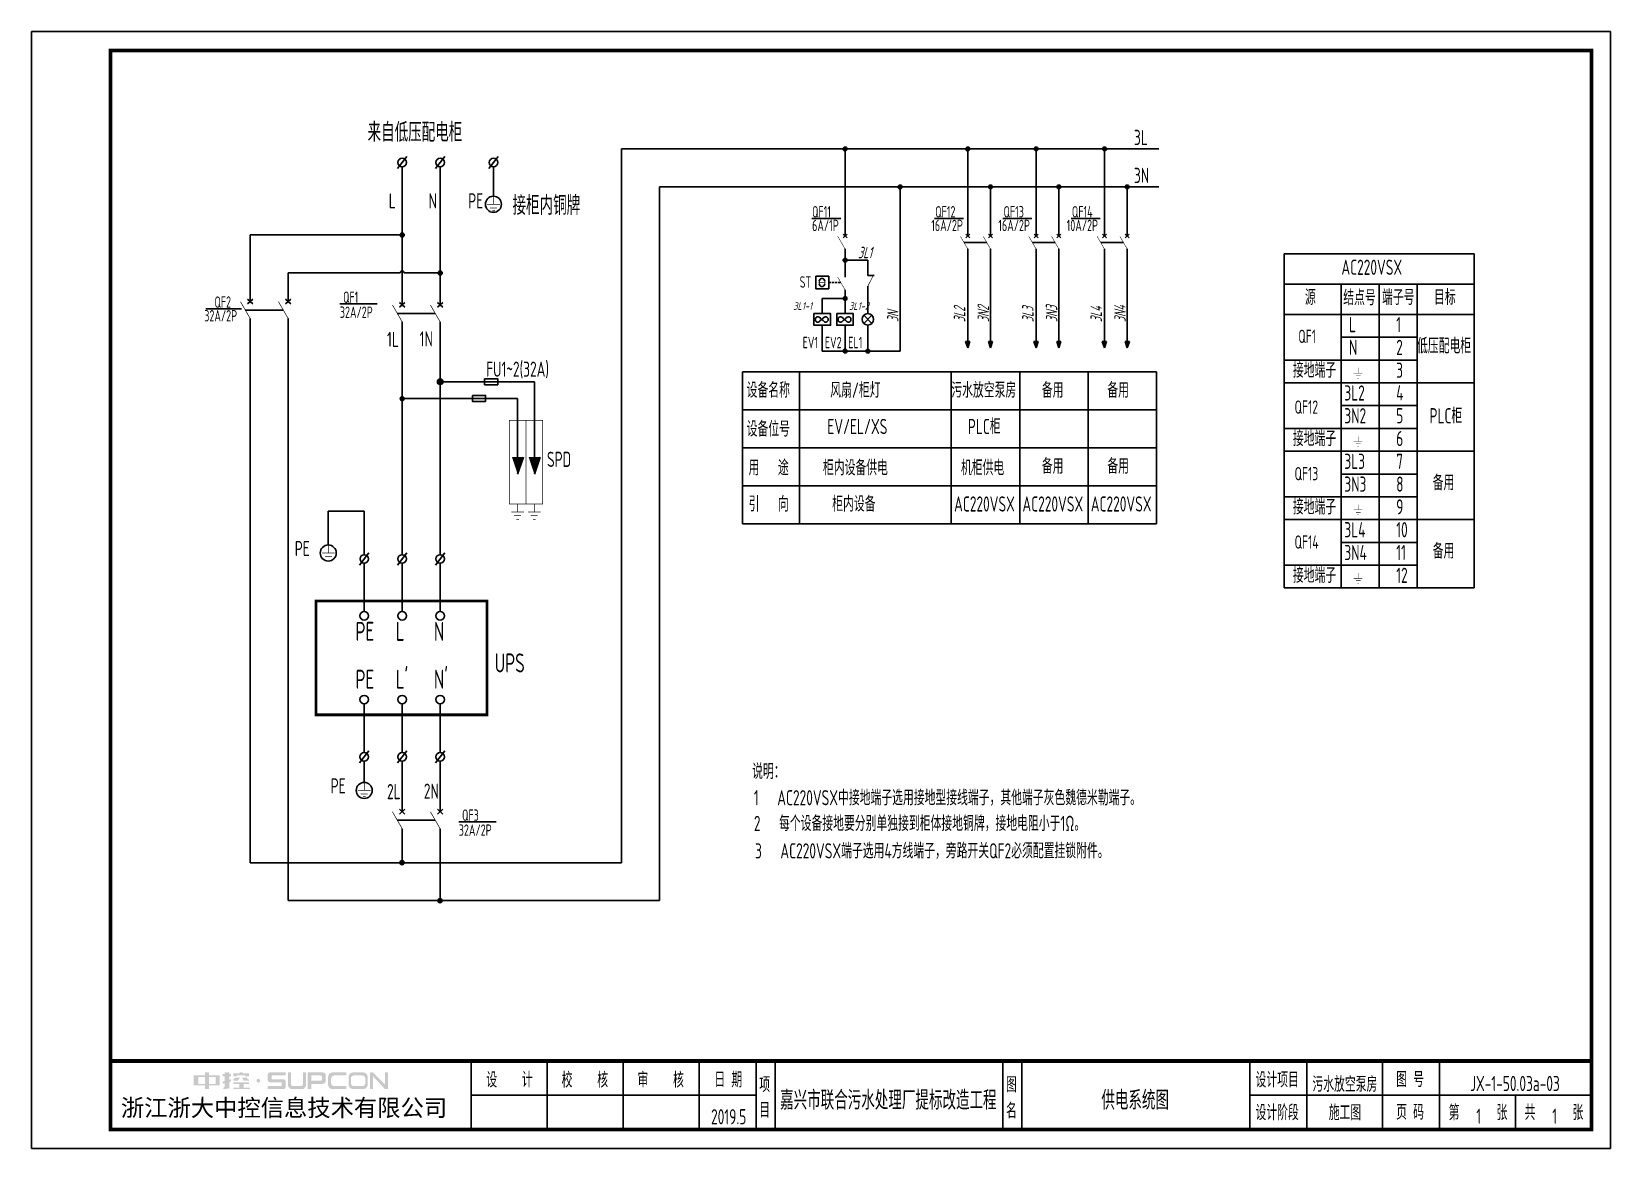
# Model space of a CAD drawing. Header units: millimetres. Extents: x 30557 to 235556, y -116603 to -73383.
# Drawn here: x 130589 to 134747, y -93635 to -90695 of the extents above; entities that cross this region are included whole.
import ezdxf
from ezdxf.enums import TextEntityAlignment as Align

# ---------------------------------------------------------------- set-up
doc = ezdxf.new("R2010")
doc.units = ezdxf.units.MM
doc.linetypes.add('DASHED2', pattern=[0.375, 0.25, -0.125])
doc.linetypes.add('ZWCAD_ISO02W100', pattern=[15, 12, -3])
for name, color, linetype in [('1', 3, 'Continuous'), ('ABDE_DENG', 4, 'Continuous'), ('AXIS', 4, 'Continuous'), ('HZ', 7, 'Continuous'), ('文本层', 2, 'Continuous')]:
    doc.layers.add(name, color=color, linetype=linetype)
doc.layers.add('_Drawing', color=7, linetype='Continuous', lineweight=25)
doc.styles.add('supcon', font='sceie.shx', dxfattribs={"width": 0.75, "height": 40, "bigfont": 'sceic.shx'})
doc.styles.add('SYS', font='romans.shx', dxfattribs={"width": 0.7})
doc.styles.add('Title', font='', dxfattribs={"height": 45})
doc.styles.add('宋体', font='')
doc.styles.get('Title').set_extended_font_data('SimHei')
doc.styles.get('宋体').set_extended_font_data('SimSun')

msp = doc.modelspace()

# ---------------------------------------------------------------- texts
at = {"style": 'supcon', "width": 0.75}
for s, p in [('L', (134058.2, -91486.7)), ('N', (134058.2, -91546.7)), ('3L2', (134045.8, -91666.7)), ('3N2', (134045.8, -91726.7)), ('3L3', (134045.8, -91846.7)), ('3N3', (134045.8, -91906.7)), ('3L4', (134045.8, -92026.7)), ('3N4', (134045.8, -92086.7))]:
    msp.add_text(s, height=40, dxfattribs=at).set_placement(p)
at = {"color": 3, "style": 'supcon', "width": 0.75}
for s, p in [('污水放空泵房', (134047.3, -93464.4)), ('2019.5', (132424.4, -93552))]:
    msp.add_text(s, height=40, dxfattribs=at).set_placement(p, align=Align.MIDDLE)
at = {"layer": '1', "color": 0, "style": 'supcon', "width": 0.75}
for s, height, p in [('来自低压配电柜', 50, (131473.5, -90985.5)), ('3L', 40, (133491.8, -90994)), ('3N', 40, (133491.8, -91094)), ('L', 40, (131529.3, -91161)), ('N', 40, (131634.2, -91161)), ('接柜内铜牌', 50, (131855.2, -91177.9)), ('QF11', 30, (132644.1, -91184.7)), ('QF12', 30, (132968.4, -91184.7)), ('QF13', 30, (133148.4, -91184.7)), ('QF14', 30, (133328.4, -91184.7)), ('6A/1P', 30, (132644.1, -91220.7)), ('16A/2P', 30, (132957.9, -91220.7)), ('16A/2P', 30, (133134.5, -91220.7)), ('10A/2P', 30, (133314.5, -91220.7)), ('ST', 30, (132611.5, -91369.5)), ('QF2', 30, (131070.2, -91422.5)), ('QF1', 30, (131408.9, -91409.8)), ('32A/2P', 30, (131043.4, -91458.5)), ('32A/2P', 30, (131400.5, -91449.1)), ('1L', 40, (131524.7, -91525.6)), ('1N', 40, (131610.6, -91524.4)), ('EV1', 30, (132619.2, -91528.9)), ('EV2', 30, (132677.7, -91528.9)), ('EL1', 30, (132739.2, -91528.9)), ('FU1~2(32A)', 40, (131785.7, -91604.1)), ('设备名称', 40, (132471.8, -91659.3)), ('设备位号', 40, (132471.8, -91761.5)), ('SPD', 40, (131946, -91841.4)), ('用   途', 40, (132476.8, -91863.5)), ('引   向', 40, (132476.8, -91958.9)), ('PE', 40, (131281.7, -92076.3)), ('UPS', 50, (131808.3, -92382.4)), ('PE', 40, (131376.3, -92701.1)), ('2L', 40, (131524.7, -92716.1)), ('2N', 40, (131621.6, -92714.9)), ('QF3', 30, (131722.2, -92773.1)), ('32A/2P', 30, (131713.7, -92812.5))]:
    msp.add_text(s, height=height, dxfattribs=at).set_placement(p)
msp.add_text('PE', height=40, rotation=0.2156, dxfattribs=at).set_placement((131738.6, -91161))
at = {"layer": '1', "color": 0, "style": 'supcon', "oblique": 15, "width": 0.75}
for s, height, rotation, p in [('3L1', 30, 0.2156, (132765, -91292)), ('3L1-1', 20, 0.2156, (132594.4, -91428)), ('3L1-2', 20, 0.2156, (132741.4, -91428)), ('3N', 30, 90.2156, (132871.7, -91460.3)), ('3L2', 30, 90.2156, (133047.4, -91460.4)), ('3N2', 30, 90.2156, (133109.9, -91460.3)), ('3L3', 30, 90.2156, (133227.4, -91460.4)), ('3N3', 30, 90.2156, (133289.9, -91460.3)), ('3L4', 30, 90.2156, (133407.4, -91460.4)), ('3N4', 30, 90.2156, (133469.9, -91460.3))]:
    msp.add_text(s, height=height, rotation=rotation, dxfattribs=at).set_placement(p)
at = {"layer": '1', "color": 7, "style": 'supcon', "width": 0.75}
for s, height, p in [('风扇/柜灯', 40, (132692, -91659.3)), ('污水放空泵房', 40, (133010.8, -91659.3)), ('备用', 40, (133249.2, -91659.3)), ('备用', 40, (133421.6, -91659.3)), ('EV/EL/XS', 40, (132684.3, -91755)), ('PLC柜', 40, (133054.3, -91755)), ('柜内设备供电', 40, (132672.7, -91863.5)), ('机柜供电', 40, (133036.1, -91863.5)), ('备用', 40, (133249.2, -91859.3)), ('备用', 40, (133421.6, -91859.3)), ('柜内设备', 40, (132697.1, -91958.9)), ('AC220VSX', 40, (133018.1, -91958.9)), ('AC220VSX', 40, (133198.1, -91958.9)), ('AC220VSX', 40, (133378.1, -91958.9)), ('PE', 50, (131441.6, -92299.3)), ('L', 50, (131547.7, -92299.3)), ('N', 50, (131648.1, -92299.3)), ('PE', 50, (131441.6, -92425.3)), ("L'", 50, (131547.7, -92425.3)), ("N'", 50, (131648.1, -92425.3)), ('说明：', 40, (132486.2, -92663.1)), ('1   AC220VSX中接地端子选用接地型接线端子，其他端子灰色魏德米勒端子。', 40, (132490.8, -92732.2)), ('2   每个设备接地要分别单独接到柜体接地铜牌，接地电阻小于1Ω。', 40, (132490.8, -92799.9)), ('3   AC220VSX端子选用4方线端子，旁路开关QF2必须配置挂锁附件。', 40, (132493.8, -92872.1))]:
    msp.add_text(s, height=height, dxfattribs=at).set_placement(p)
at = {"layer": '_Drawing', "color": 3, "style": 'supcon', "width": 0.75}
for s, height, p in [('JX-1-50.03a-03', 40, (134495.1, -93464.4)), ('嘉兴市联合污水处理厂提标改造工程', 50, (132844.9, -93505.9)), ('供电系统图', 50, (133494.9, -93505.9)), ('1', 40, (134399.9, -93550.6)), ('1', 40, (134599.9, -93550.6))]:
    msp.add_text(s, height=height, dxfattribs=at).set_placement(p, align=Align.MIDDLE)
at = {"layer": '文本层', "color": 0, "style": 'supcon', "width": 0.75}
for s, p in [('AC220VSX', (134038.1, -91335.8)), ('源', (133942, -91414.9)), ('结点号', (134043, -91415.8)), ('端子号 ', (134145.1, -91414.9)), ('目标', (134282, -91414.9)), ('1', (134182.4, -91486.7)), ('2', (134182.4, -91546.7)), ('3', (134182.4, -91606.7)), ('4', (134182.4, -91666.7)), ('5', (134182.4, -91726.7)), ('6', (134182.4, -91786.7)), ('7', (134182.4, -91846.7)), ('8', (134182.4, -91906.7)), ('9', (134182.4, -91966.7)), ('10', (134182.4, -92026.7)), ('11', (134182.4, -92086.7)), ('12', (134182.4, -92146.7))]:
    msp.add_text(s, height=40, dxfattribs=at).set_placement(p)
at = {"layer": '文本层', "color": 7, "style": 'supcon', "width": 0.75}
for s, height, p in [('QF1', 35, (133924.5, -91515.2)), ('低压配电柜', 40, (134237.2, -91542.9)), ('接地端子', 40, (133910.2, -91606.7)), ('QF12', 35, (133914.7, -91701.4)), ('PLC柜', 40, (134270, -91726.7)), ('接地端子', 40, (133910.2, -91786.7)), ('QF13', 35, (133914.7, -91876.7)), ('备用', 40, (134278.5, -91902.7)), ('接地端子', 40, (133910.2, -91966.7)), ('QF14', 35, (133914.7, -92056.7)), ('备用', 40, (134278.5, -92082.7)), ('接地端子', 40, (133910.2, -92146.7))]:
    msp.add_text(s, height=height, dxfattribs=at).set_placement(p)

# ---------------------------------------------------------------- blocks, each defined once
blk = doc.blocks.new('S_301')
at = {"color": 0, "const_width": 0.3}
blk.add_lwpolyline([(0, -7.5), (-4.3, -0.06)], dxfattribs=at)
at = {"color": 0}
for points in [[(0, 0), (0, 5.72)], [(0, -7.5), (0, -10)]]:
    blk.add_lwpolyline(points, dxfattribs=at)
at = {"layer": 'HZ', "color": 7, "linetype": 'Continuous', "style": 'SYS', "width": 0.7, "flags": 1}
for tag in ['XYVALUE', 'VALUE']:
    blk.add_attdef(tag, text='', height=0.02, dxfattribs=at).set_placement((-0.55, 8.72), align=Align.MIDDLE)
blk = doc.blocks.new('1P断路器')
at = {"layer": '1', "color": 4}
for p, q in [((10913.1, 36538.9), (10903.8, 36530.3)), ((10913.1, 36530.3), (10903.8, 36538.9))]:
    blk.add_line(p, q, dxfattribs=at)
at = {"layer": 'ABDE_DENG', "linetype": 'Continuous', "xscale": 4, "yscale": 4, "zscale": 4}
blk.add_blockref('S_301', (10908.5, 36534.6), dxfattribs=at)
blk = doc.blocks.new('中控·SUPCON')
at = {"linetype": 'Continuous'}
h = blk.add_hatch(color=2, dxfattribs=at)
h.dxf.hatch_style = 1
h.paths.add_polyline_path([(34, 33), (20, 33), (20, 37), (15, 37), (15, 36), (15, 33), (0, 33), (0, 20), (13, 20), (15, 20), (15, 15), (20, 15), (20, 20), (22, 20), (34, 20)])
h.paths.add_polyline_path([(20, 30), (20, 31), (29, 31), (29, 22), (20, 22)], flags=16)
h.paths.add_polyline_path([(15, 30), (15, 22), (6, 22), (6, 31), (15, 31)], flags=16)
h.paths.add_polyline_path([(47, 32), (49, 32), (49, 35), (47, 35), (47, 37), (41, 37), (41, 35), (38, 35), (38, 32), (41, 32), (41, 25.8), (38, 25), (38, 22), (41, 22.8), (41, 18.3), (39, 17), (39, 15), (47, 16), (47, 24.5), (49, 25), (49, 28), (47, 27.5)])
h.paths.add_polyline_path([(61, 30), (55, 30), (52, 28), (52, 26), (58, 26)])
h.paths.add_polyline_path([(73, 28), (71, 28), (70, 30), (64, 30), (66, 26), (73, 26)])
h.paths.add_polyline_path([(73, 36), (64.6, 36), (64.6, 37), (60.4, 37), (60.4, 36), (52, 36), (52, 32), (56.8, 32), (56.8, 33.1), (68.2, 33.1), (68.2, 32), (73, 32)])
h.paths.add_polyline_path([(66, 22), (73, 22), (73, 24), (52, 24), (52, 22), (60, 22), (60, 17), (52, 17), (52, 15), (74, 15), (74, 17), (66, 17)])
h.paths.add_polyline_path([(82.7, 26.1, 1), (87.6, 26.1, 1)])
h.paths.add_polyline_path([(118, 28), (103.5, 28, -0.414214), (102.5, 29), (102.5, 32, -0.414214), (103.5, 33), (121, 33), (121, 37), (100.5, 37, 0.414214), (97.5, 34), (97.5, 27, 0.414214), (100.5, 24), (115, 24, -0.414214), (116, 23), (116, 20, -0.414214), (115, 19), (97.5, 19), (97.5, 15), (118, 15, 0.414214), (121, 18), (121, 25, 0.414214)])
h.paths.add_polyline_path([(128, 37), (124, 37), (124, 36), (124, 21, 0.414214), (130, 15), (142, 15, 0.414214), (148, 21), (148, 37), (144, 37), (144, 22, -0.414214), (141, 19), (131, 19, -0.414214), (128, 22)])
h.paths.add_polyline_path([(174, 26), (174, 33, 0.414214), (170, 37), (150, 37), (150, 36), (150, 15), (155, 15), (155, 22), (170, 22, 0.414214)])
h.paths.add_polyline_path([(167, 26), (155, 26), (155, 33), (167, 33, -0.414214), (169, 31), (169, 28, -0.414214)], flags=16)
h.paths.add_polyline_path([(201, 19), (185, 19, -0.414214), (181, 23), (181, 29, -0.414214), (185, 33), (201, 33), (201, 37), (183, 37, 0.414214), (177, 31), (177, 21, 0.414214), (183, 15), (201, 15)])
h.paths.add_polyline_path([(229, 21), (229, 31, 0.414214), (223, 37), (210, 37, 0.414214), (204, 31), (204, 21, 0.414214), (210, 15), (223, 15, 0.414214)])
h.paths.add_polyline_path([(207, 23), (207, 29, -0.414214), (211, 33), (222, 33, -0.414214), (226, 29), (226, 23, -0.414214), (222, 19), (211, 19, -0.414214)], flags=16)
h.paths.add_polyline_path([(236, 32.1), (252, 15), (256, 15), (256, 37), (252, 37), (252, 21), (236, 37), (232, 37), (232, 36), (232, 15), (236, 15)])
h = blk.add_hatch(color=2, dxfattribs=at)
h.dxf.hatch_style = 1
h.paths.add_polyline_path([(34, 33), (20, 33), (20, 37), (15, 37), (15, 36), (15, 33), (0, 33), (0, 20), (13, 20), (15, 20), (15, 15), (20, 15), (20, 20), (22, 20), (34, 20)])
h.paths.add_polyline_path([(20, 30), (20, 31), (29, 31), (29, 22), (20, 22)], flags=16)
h.paths.add_polyline_path([(15, 30), (15, 22), (6, 22), (6, 31), (15, 31)], flags=16)
h.paths.add_polyline_path([(47, 32), (49, 32), (49, 35), (47, 35), (47, 37), (41, 37), (41, 35), (38, 35), (38, 32), (41, 32), (41, 25.8), (38, 25), (38, 22), (41, 22.8), (41, 18.3), (39, 17), (39, 15), (47, 16), (47, 24.5), (49, 25), (49, 28), (47, 27.5)])
h.paths.add_polyline_path([(61, 30), (55, 30), (52, 28), (52, 26), (58, 26)])
h.paths.add_polyline_path([(73, 28), (71, 28), (70, 30), (64, 30), (66, 26), (73, 26)])
h.paths.add_polyline_path([(73, 36), (64.6, 36), (64.6, 37), (60.4, 37), (60.4, 36), (52, 36), (52, 32), (56.8, 32), (56.8, 33.1), (68.2, 33.1), (68.2, 32), (73, 32)])
h.paths.add_polyline_path([(66, 22), (73, 22), (73, 24), (52, 24), (52, 22), (60, 22), (60, 17), (52, 17), (52, 15), (74, 15), (74, 17), (66, 17)])
h.paths.add_polyline_path([(82.7, 26.1, 1), (87.6, 26.1, 1)])
h.paths.add_polyline_path([(118, 28), (103.5, 28, -0.414214), (102.5, 29), (102.5, 32, -0.414214), (103.5, 33), (121, 33), (121, 37), (100.5, 37, 0.414214), (97.5, 34), (97.5, 27, 0.414214), (100.5, 24), (115, 24, -0.414214), (116, 23), (116, 20, -0.414214), (115, 19), (97.5, 19), (97.5, 15), (118, 15, 0.414214), (121, 18), (121, 25, 0.414214)])
h.paths.add_polyline_path([(128, 37), (124, 37), (124, 36), (124, 21, 0.414214), (130, 15), (142, 15, 0.414214), (148, 21), (148, 37), (144, 37), (144, 22, -0.414214), (141, 19), (131, 19, -0.414214), (128, 22)])
h.paths.add_polyline_path([(174, 26), (174, 33, 0.414214), (170, 37), (150, 37), (150, 36), (150, 15), (155, 15), (155, 22), (170, 22, 0.414214)])
h.paths.add_polyline_path([(167, 26), (155, 26), (155, 33), (167, 33, -0.414214), (169, 31), (169, 28, -0.414214)], flags=16)
h.paths.add_polyline_path([(201, 19), (185, 19, -0.414214), (181, 23), (181, 29, -0.414214), (185, 33), (201, 33), (201, 37), (183, 37, 0.414214), (177, 31), (177, 21, 0.414214), (183, 15), (201, 15)])
h.paths.add_polyline_path([(229, 21), (229, 31, 0.414214), (223, 37), (210, 37, 0.414214), (204, 31), (204, 21, 0.414214), (210, 15), (223, 15, 0.414214)])
h.paths.add_polyline_path([(207, 23), (207, 29, -0.414214), (211, 33), (222, 33, -0.414214), (226, 29), (226, 23, -0.414214), (222, 19), (211, 19, -0.414214)], flags=16)
h.paths.add_polyline_path([(236, 32.1), (252, 15), (256, 15), (256, 37), (252, 37), (252, 21), (236, 37), (232, 37), (232, 36), (232, 15), (236, 15)])
h = blk.add_hatch(color=2, dxfattribs=at)
h.dxf.hatch_style = 1
h.paths.add_polyline_path([(34, 33), (20, 33), (20, 37), (15, 37), (15, 36), (15, 33), (0, 33), (0, 20), (13, 20), (15, 20), (15, 15), (20, 15), (20, 20), (22, 20), (34, 20)])
h.paths.add_polyline_path([(20, 30), (20, 31), (29, 31), (29, 22), (20, 22)], flags=16)
h.paths.add_polyline_path([(15, 30), (15, 22), (6, 22), (6, 31), (15, 31)], flags=16)
h.paths.add_polyline_path([(47, 32), (49, 32), (49, 35), (47, 35), (47, 37), (41, 37), (41, 35), (38, 35), (38, 32), (41, 32), (41, 25.8), (38, 25), (38, 22), (41, 22.8), (41, 18.3), (39, 17), (39, 15), (47, 16), (47, 24.5), (49, 25), (49, 28), (47, 27.5)])
h.paths.add_polyline_path([(61, 30), (55, 30), (52, 28), (52, 26), (58, 26)])
h.paths.add_polyline_path([(73, 28), (71, 28), (70, 30), (64, 30), (66, 26), (73, 26)])
h.paths.add_polyline_path([(73, 36), (64.6, 36), (64.6, 37), (60.4, 37), (60.4, 36), (52, 36), (52, 32), (56.8, 32), (56.8, 33.1), (68.2, 33.1), (68.2, 32), (73, 32)])
h.paths.add_polyline_path([(66, 22), (73, 22), (73, 24), (52, 24), (52, 22), (60, 22), (60, 17), (52, 17), (52, 15), (74, 15), (74, 17), (66, 17)])
h.paths.add_polyline_path([(82.7, 26.1, 1), (87.6, 26.1, 1)])
h.paths.add_polyline_path([(118, 28), (103.5, 28, -0.414214), (102.5, 29), (102.5, 32, -0.414214), (103.5, 33), (121, 33), (121, 37), (100.5, 37, 0.414214), (97.5, 34), (97.5, 27, 0.414214), (100.5, 24), (115, 24, -0.414214), (116, 23), (116, 20, -0.414214), (115, 19), (97.5, 19), (97.5, 15), (118, 15, 0.414214), (121, 18), (121, 25, 0.414214)])
h.paths.add_polyline_path([(128, 37), (124, 37), (124, 36), (124, 21, 0.414214), (130, 15), (142, 15, 0.414214), (148, 21), (148, 37), (144, 37), (144, 22, -0.414214), (141, 19), (131, 19, -0.414214), (128, 22)])
h.paths.add_polyline_path([(174, 26), (174, 33, 0.414214), (170, 37), (150, 37), (150, 36), (150, 15), (155, 15), (155, 22), (170, 22, 0.414214)])
h.paths.add_polyline_path([(167, 26), (155, 26), (155, 33), (167, 33, -0.414214), (169, 31), (169, 28, -0.414214)], flags=16)
h.paths.add_polyline_path([(201, 19), (185, 19, -0.414214), (181, 23), (181, 29, -0.414214), (185, 33), (201, 33), (201, 37), (183, 37, 0.414214), (177, 31), (177, 21, 0.414214), (183, 15), (201, 15)])
h.paths.add_polyline_path([(229, 21), (229, 31, 0.414214), (223, 37), (210, 37, 0.414214), (204, 31), (204, 21, 0.414214), (210, 15), (223, 15, 0.414214)])
h.paths.add_polyline_path([(207, 23), (207, 29, -0.414214), (211, 33), (222, 33, -0.414214), (226, 29), (226, 23, -0.414214), (222, 19), (211, 19, -0.414214)], flags=16)
h.paths.add_polyline_path([(236, 32.1), (252, 15), (256, 15), (256, 37), (252, 37), (252, 21), (236, 37), (232, 37), (232, 36), (232, 15), (236, 15)])
h = blk.add_hatch(color=2, dxfattribs=at)
h.dxf.hatch_style = 1
h.paths.add_polyline_path([(34, 33), (20, 33), (20, 37), (15, 37), (15, 36), (15, 33), (0, 33), (0, 20), (13, 20), (15, 20), (15, 15), (20, 15), (20, 20), (22, 20), (34, 20)])
h.paths.add_polyline_path([(20, 30), (20, 31), (29, 31), (29, 22), (20, 22)], flags=16)
h.paths.add_polyline_path([(15, 30), (15, 22), (6, 22), (6, 31), (15, 31)], flags=16)
h.paths.add_polyline_path([(47, 32), (49, 32), (49, 35), (47, 35), (47, 37), (41, 37), (41, 35), (38, 35), (38, 32), (41, 32), (41, 25.8), (38, 25), (38, 22), (41, 22.8), (41, 18.3), (39, 17), (39, 15), (47, 16), (47, 24.5), (49, 25), (49, 28), (47, 27.5)])
h.paths.add_polyline_path([(61, 30), (55, 30), (52, 28), (52, 26), (58, 26)])
h.paths.add_polyline_path([(73, 28), (71, 28), (70, 30), (64, 30), (66, 26), (73, 26)])
h.paths.add_polyline_path([(73, 36), (64.6, 36), (64.6, 37), (60.4, 37), (60.4, 36), (52, 36), (52, 32), (56.8, 32), (56.8, 33.1), (68.2, 33.1), (68.2, 32), (73, 32)])
h.paths.add_polyline_path([(66, 22), (73, 22), (73, 24), (52, 24), (52, 22), (60, 22), (60, 17), (52, 17), (52, 15), (74, 15), (74, 17), (66, 17)])
h.paths.add_polyline_path([(82.7, 26.1, 1), (87.6, 26.1, 1)])
h.paths.add_polyline_path([(118, 28), (103.5, 28, -0.414214), (102.5, 29), (102.5, 32, -0.414214), (103.5, 33), (121, 33), (121, 37), (100.5, 37, 0.414214), (97.5, 34), (97.5, 27, 0.414214), (100.5, 24), (115, 24, -0.414214), (116, 23), (116, 20, -0.414214), (115, 19), (97.5, 19), (97.5, 15), (118, 15, 0.414214), (121, 18), (121, 25, 0.414214)])
h.paths.add_polyline_path([(128, 37), (124, 37), (124, 36), (124, 21, 0.414214), (130, 15), (142, 15, 0.414214), (148, 21), (148, 37), (144, 37), (144, 22, -0.414214), (141, 19), (131, 19, -0.414214), (128, 22)])
h.paths.add_polyline_path([(174, 26), (174, 33, 0.414214), (170, 37), (150, 37), (150, 36), (150, 15), (155, 15), (155, 22), (170, 22, 0.414214)])
h.paths.add_polyline_path([(167, 26), (155, 26), (155, 33), (167, 33, -0.414214), (169, 31), (169, 28, -0.414214)], flags=16)
h.paths.add_polyline_path([(201, 19), (185, 19, -0.414214), (181, 23), (181, 29, -0.414214), (185, 33), (201, 33), (201, 37), (183, 37, 0.414214), (177, 31), (177, 21, 0.414214), (183, 15), (201, 15)])
h.paths.add_polyline_path([(229, 21), (229, 31, 0.414214), (223, 37), (210, 37, 0.414214), (204, 31), (204, 21, 0.414214), (210, 15), (223, 15, 0.414214)])
h.paths.add_polyline_path([(207, 23), (207, 29, -0.414214), (211, 33), (222, 33, -0.414214), (226, 29), (226, 23, -0.414214), (222, 19), (211, 19, -0.414214)], flags=16)
h.paths.add_polyline_path([(236, 32.1), (252, 15), (256, 15), (256, 37), (252, 37), (252, 21), (236, 37), (232, 37), (232, 36), (232, 15), (236, 15)])
h = blk.add_hatch(color=2, dxfattribs=at)
h.dxf.hatch_style = 1
h.paths.add_polyline_path([(34, 33), (20, 33), (20, 37), (15, 37), (15, 36), (15, 33), (0, 33), (0, 20), (13, 20), (15, 20), (15, 15), (20, 15), (20, 20), (22, 20), (34, 20)])
h.paths.add_polyline_path([(20, 30), (20, 31), (29, 31), (29, 22), (20, 22)], flags=16)
h.paths.add_polyline_path([(15, 30), (15, 22), (6, 22), (6, 31), (15, 31)], flags=16)
h.paths.add_polyline_path([(47, 32), (49, 32), (49, 35), (47, 35), (47, 37), (41, 37), (41, 35), (38, 35), (38, 32), (41, 32), (41, 25.8), (38, 25), (38, 22), (41, 22.8), (41, 18.3), (39, 17), (39, 15), (47, 16), (47, 24.5), (49, 25), (49, 28), (47, 27.5)])
h.paths.add_polyline_path([(61, 30), (55, 30), (52, 28), (52, 26), (58, 26)])
h.paths.add_polyline_path([(73, 28), (71, 28), (70, 30), (64, 30), (66, 26), (73, 26)])
h.paths.add_polyline_path([(73, 36), (64.6, 36), (64.6, 37), (60.4, 37), (60.4, 36), (52, 36), (52, 32), (56.8, 32), (56.8, 33.1), (68.2, 33.1), (68.2, 32), (73, 32)])
h.paths.add_polyline_path([(66, 22), (73, 22), (73, 24), (52, 24), (52, 22), (60, 22), (60, 17), (52, 17), (52, 15), (74, 15), (74, 17), (66, 17)])
h.paths.add_polyline_path([(82.7, 26.1, 1), (87.6, 26.1, 1)])
h.paths.add_polyline_path([(118, 28), (103.5, 28, -0.414214), (102.5, 29), (102.5, 32, -0.414214), (103.5, 33), (121, 33), (121, 37), (100.5, 37, 0.414214), (97.5, 34), (97.5, 27, 0.414214), (100.5, 24), (115, 24, -0.414214), (116, 23), (116, 20, -0.414214), (115, 19), (97.5, 19), (97.5, 15), (118, 15, 0.414214), (121, 18), (121, 25, 0.414214)])
h.paths.add_polyline_path([(128, 37), (124, 37), (124, 36), (124, 21, 0.414214), (130, 15), (142, 15, 0.414214), (148, 21), (148, 37), (144, 37), (144, 22, -0.414214), (141, 19), (131, 19, -0.414214), (128, 22)])
h.paths.add_polyline_path([(174, 26), (174, 33, 0.414214), (170, 37), (150, 37), (150, 36), (150, 15), (155, 15), (155, 22), (170, 22, 0.414214)])
h.paths.add_polyline_path([(167, 26), (155, 26), (155, 33), (167, 33, -0.414214), (169, 31), (169, 28, -0.414214)], flags=16)
h.paths.add_polyline_path([(201, 19), (185, 19, -0.414214), (181, 23), (181, 29, -0.414214), (185, 33), (201, 33), (201, 37), (183, 37, 0.414214), (177, 31), (177, 21, 0.414214), (183, 15), (201, 15)])
h.paths.add_polyline_path([(229, 21), (229, 31, 0.414214), (223, 37), (210, 37, 0.414214), (204, 31), (204, 21, 0.414214), (210, 15), (223, 15, 0.414214)])
h.paths.add_polyline_path([(207, 23), (207, 29, -0.414214), (211, 33), (222, 33, -0.414214), (226, 29), (226, 23, -0.414214), (222, 19), (211, 19, -0.414214)], flags=16)
h.paths.add_polyline_path([(236, 32.1), (252, 15), (256, 15), (256, 37), (252, 37), (252, 21), (236, 37), (232, 37), (232, 36), (232, 15), (236, 15)])
h = blk.add_hatch(color=2, dxfattribs=at)
h.dxf.hatch_style = 1
h.paths.add_polyline_path([(34, 33), (20, 33), (20, 37), (15, 37), (15, 36), (15, 33), (0, 33), (0, 20), (13, 20), (15, 20), (15, 15), (20, 15), (20, 20), (22, 20), (34, 20)])
h.paths.add_polyline_path([(20, 30), (20, 31), (29, 31), (29, 22), (20, 22)], flags=16)
h.paths.add_polyline_path([(15, 30), (15, 22), (6, 22), (6, 31), (15, 31)], flags=16)
h.paths.add_polyline_path([(47, 32), (49, 32), (49, 35), (47, 35), (47, 37), (41, 37), (41, 35), (38, 35), (38, 32), (41, 32), (41, 25.8), (38, 25), (38, 22), (41, 22.8), (41, 18.3), (39, 17), (39, 15), (47, 16), (47, 24.5), (49, 25), (49, 28), (47, 27.5)])
h.paths.add_polyline_path([(61, 30), (55, 30), (52, 28), (52, 26), (58, 26)])
h.paths.add_polyline_path([(73, 28), (71, 28), (70, 30), (64, 30), (66, 26), (73, 26)])
h.paths.add_polyline_path([(73, 36), (64.6, 36), (64.6, 37), (60.4, 37), (60.4, 36), (52, 36), (52, 32), (56.8, 32), (56.8, 33.1), (68.2, 33.1), (68.2, 32), (73, 32)])
h.paths.add_polyline_path([(66, 22), (73, 22), (73, 24), (52, 24), (52, 22), (60, 22), (60, 17), (52, 17), (52, 15), (74, 15), (74, 17), (66, 17)])
h.paths.add_polyline_path([(82.7, 26.1, 1), (87.6, 26.1, 1)])
h.paths.add_polyline_path([(118, 28), (103.5, 28, -0.414214), (102.5, 29), (102.5, 32, -0.414214), (103.5, 33), (121, 33), (121, 37), (100.5, 37, 0.414214), (97.5, 34), (97.5, 27, 0.414214), (100.5, 24), (115, 24, -0.414214), (116, 23), (116, 20, -0.414214), (115, 19), (97.5, 19), (97.5, 15), (118, 15, 0.414214), (121, 18), (121, 25, 0.414214)])
h.paths.add_polyline_path([(128, 37), (124, 37), (124, 36), (124, 21, 0.414214), (130, 15), (142, 15, 0.414214), (148, 21), (148, 37), (144, 37), (144, 22, -0.414214), (141, 19), (131, 19, -0.414214), (128, 22)])
h.paths.add_polyline_path([(174, 26), (174, 33, 0.414214), (170, 37), (150, 37), (150, 36), (150, 15), (155, 15), (155, 22), (170, 22, 0.414214)])
h.paths.add_polyline_path([(167, 26), (155, 26), (155, 33), (167, 33, -0.414214), (169, 31), (169, 28, -0.414214)], flags=16)
h.paths.add_polyline_path([(201, 19), (185, 19, -0.414214), (181, 23), (181, 29, -0.414214), (185, 33), (201, 33), (201, 37), (183, 37, 0.414214), (177, 31), (177, 21, 0.414214), (183, 15), (201, 15)])
h.paths.add_polyline_path([(229, 21), (229, 31, 0.414214), (223, 37), (210, 37, 0.414214), (204, 31), (204, 21, 0.414214), (210, 15), (223, 15, 0.414214)])
h.paths.add_polyline_path([(207, 23), (207, 29, -0.414214), (211, 33), (222, 33, -0.414214), (226, 29), (226, 23, -0.414214), (222, 19), (211, 19, -0.414214)], flags=16)
h.paths.add_polyline_path([(236, 32.1), (252, 15), (256, 15), (256, 37), (252, 37), (252, 21), (236, 37), (232, 37), (232, 36), (232, 15), (236, 15)])
blk = doc.blocks.new('supcon图框')
at = {"linetype": 'Continuous'}
for p, q in [((6145.7, 4361.7), (1987.7, 4361.7)), ((1987.7, 4361.7), (1987.7, 1421.7)), ((6145.7, 1421.7), (6145.7, 4361.7)), ((1987.7, 1421.7), (6145.7, 1421.7))]:
    blk.add_line(p, q, dxfattribs=at)
for p, q in [((3145.7, 1651.7), (3145.7, 1471.7)), ((3345.7, 1651.7), (3345.7, 1471.7)), ((3545.7, 1651.7), (3545.7, 1471.7)), ((3745.7, 1651.7), (3745.7, 1471.7)), ((3895.7, 1651.7), (3895.7, 1471.7)), ((3945.7, 1651.7), (3945.7, 1471.7)), ((4545.7, 1651.7), (4545.7, 1471.7)), ((4595.7, 1651.7), (4595.7, 1471.7)), ((5195.7, 1651.7), (5195.7, 1471.7)), ((5345.7, 1651.7), (5345.7, 1471.7)), ((5545.7, 1651.7), (5545.7, 1471.7)), ((5695.7, 1651.7), (5695.7, 1471.7)), ((3145.7, 1561.7), (3895.7, 1561.7)), ((5195.7, 1561.7), (6095.7, 1561.7)), ((5895.7, 1561.7), (5895.7, 1471.7))]:
    blk.add_line(p, q)
at = {"linetype": 'Continuous', "const_width": 10}
blk.add_lwpolyline([(2195.7, 4311.7), (6095.7, 4311.7), (6095.7, 1471.7), (2195.7, 1471.7)], close=True, dxfattribs=at)
blk.add_lwpolyline([(2195.7, 1651.7), (6095.7, 1651.7)], dxfattribs=at)
at = {"linetype": 'Continuous', "xscale": 2, "yscale": 2, "zscale": 2}
blk.add_blockref('中控·SUPCON', (2414.6, 1547.7), dxfattribs=at)
at = {"style": 'supcon', "width": 0.75}
for s, p in [('设    计', (3246.2, 1604.2)), ('校    核', (3444.8, 1604.2)), ('审    核', (3644.5, 1604.2)), ('日 期', (3822.5, 1604.2)), ('设计项目', (5268, 1604.2)), ('图 号', (5618, 1604.2)), ('项', (3918.2, 1590.7)), ('图', (4568.2, 1590.7)), ('目', (3918.2, 1522.9)), ('名', (4568.2, 1522.9)), ('设计阶段', (5268, 1518.1)), ('施工图', (5446.5, 1518.1)), ('页 码', (5618, 1518.1)), ('第      张', (5797, 1518.1)), ('共      张', (5997, 1518.1))]:
    blk.add_text(s, height=40, dxfattribs=at).set_placement(p, align=Align.MIDDLE)
at = {"style": 'Title'}
blk.add_text('浙江浙大中控信息技术有限公司', height=45, dxfattribs=at).set_placement((2222.8, 1506.2))
blk = doc.blocks.new('XX')
at = {"layer": 'ABDE_DENG', "linetype": 'Continuous'}
for p, q in [((-4.5, 0), (-5.5, 0)), ((-3, 0), (-4, 0)), ((-1.5, 0), (-2.5, 0)), ((0, 0), (-1, 0))]:
    blk.add_line(p, q, dxfattribs=at)
blk = doc.blocks.new('温控开关')
at = {"color": 4, "lineweight": -3}
for p, q in [((10981.5, 36493.3), (10981.5, 36523.3)), ((10981.5, 36523.3), (11011.5, 36523.3)), ((11011.5, 36523.3), (11011.5, 36508.3)), ((11011.5, 36493.3), (10981.5, 36493.3)), ((11011.5, 36508.3), (11011.5, 36493.3))]:
    blk.add_line(p, q, dxfattribs=at)
for centre, start, end in [((10995.9, 36511.4), 1.6021, 178.3979), ((10995.9, 36505.2), 181.6021, 358.3979)]:
    blk.add_arc(centre, 6.46, start, end, dxfattribs=at)
at = {"layer": 'ABDE_DENG', "linetype": 'Continuous'}
for name, p, xscale, yscale, zscale in [('S_301', (11049.8, 36521.1), 4, 4, 4), ('XX', (11039, 36508.3), 5, 5, 5)]:
    blk.add_blockref(name, p, dxfattribs=dict(at, xscale=xscale, yscale=yscale, zscale=zscale))
at = {"layer": '1', "color": 4, "style": '宋体', "width": 0.75}
blk.add_text('I', height=15, rotation=90.2156, dxfattribs=at).set_placement((11003.4, 36504.3))
blk = doc.blocks.new('风扇')
at = {"layer": 'AXIS', "color": 0, "linetype": 'ByBlock'}
blk.add_lwpolyline([(10385.5, 36501.6), (10434.1, 36501.6), (10434.1, 36467.7), (10385.5, 36467.7)], close=True, dxfattribs=at)
for centre, radius, start, end in [((10397.1, 36484.3), 7.7, 64.0101, 295.9899), ((10334.7, 36401.1), 111.5, 43.1584, 53.9119), ((10498.1, 36382.6), 136.1, 127.0612, 135.8685), ((10419.5, 36484.3), 7.7, 244.0101, 115.9899)]:
    blk.add_arc(centre, radius, start, end, dxfattribs=at)
blk = doc.blocks.new('S_302')
at = {"color": 0, "linetype": 'Continuous'}
for p, q in [((0, 3.75), (0, 0)), ((0, 0), (2.98, 0))]:
    blk.add_line(p, q, dxfattribs=at)
at = {"color": 0, "linetype": 'Continuous', "const_width": 0.3}
blk.add_lwpolyline([(0, -5), (2.78, 0.46)], dxfattribs=at)
at = {"color": 0, "linetype": 'Continuous'}
blk.add_lwpolyline([(0, -5), (0, -8.75)], dxfattribs=at)
at = {"color": 0, "linetype": 'Continuous', "style": 'SYS', "width": 0.7, "flags": 1}
for tag in ['XYVALUE', 'VALUE']:
    blk.add_attdef(tag, text='', height=0.02, dxfattribs=at).set_placement((2.5, 6.75), align=Align.MIDDLE)
blk = doc.blocks.new('常闭开关')
at = {"layer": 'ABDE_DENG', "linetype": 'Continuous', "xscale": 5, "yscale": 5, "zscale": 5}
blk.add_blockref('S_302', (10573.1, 36568.2), dxfattribs=at)

# ---------------------------------------------------------------- hatches: boundary and pattern name
h = msp.add_hatch(color=256)
h.dxf.hatch_style = 1
h.paths.add_polyline_path([(132735.8, -91004.4, 1), (132725.8, -91004.4, 1)])
h = msp.add_hatch(color=256)
h.dxf.hatch_style = 1
h.paths.add_polyline_path([(133059, -91004.4, 1), (133049, -91004.4, 1)])
h = msp.add_hatch(color=256)
h.dxf.hatch_style = 1
h.paths.add_polyline_path([(133239, -91004.4, 1), (133229, -91004.4, 1)])
h = msp.add_hatch(color=256)
h.dxf.hatch_style = 1
h.paths.add_polyline_path([(133419.4, -91004.4, 1), (133409.4, -91004.4, 1)])
h = msp.add_hatch(color=256)
h.dxf.hatch_style = 1
h.paths.add_polyline_path([(132880.8, -91104.4, 1), (132870.8, -91104.4, 1)])
h = msp.add_hatch(color=256)
h.dxf.hatch_style = 1
h.paths.add_polyline_path([(133119, -91104.4, 1), (133109, -91104.4, 1)])
h = msp.add_hatch(color=256)
h.dxf.hatch_style = 1
h.paths.add_polyline_path([(133299, -91104.4, 1), (133289, -91104.4, 1)])
h = msp.add_hatch(color=256)
h.dxf.hatch_style = 1
h.paths.add_polyline_path([(133479, -91104.4, 1), (133469, -91104.4, 1)])
h = msp.add_hatch(color=256)
h.dxf.hatch_style = 1
h.paths.add_polyline_path([(132735.8, -91297.3, 1), (132725.8, -91297.3, 1)])
h = msp.add_hatch(color=256)
h.dxf.hatch_style = 1
h.paths.add_polyline_path([(132735.8, -91398, 1), (132725.8, -91398, 1)])
h = msp.add_hatch(color=256)
h.dxf.hatch_style = 1
h.paths.add_polyline_path([(132735.8, -91536.3, 1), (132725.8, -91536.3, 1)])
h = msp.add_hatch(color=256)
h.dxf.hatch_style = 1
h.paths.add_polyline_path([(132795.8, -91536.3, 1), (132785.8, -91536.3, 1)])
at = {"layer": '1'}
h = msp.add_hatch(color=7, dxfattribs=at)
h.paths.add_polyline_path([(131564.6, -91225.4, 0.414214), (131559.2, -91230.8), (131564.6, -91230.8)])
h.paths.add_polyline_path([(131564.6, -91225.4), (131564.6, -91230.8), (131570, -91230.8, 0.414214)])
h.paths.add_polyline_path([(131570, -91230.8), (131559.2, -91230.8, 1)])
h = msp.add_hatch(color=7, dxfattribs=at)
h.paths.add_polyline_path([(131664.6, -91325.4, 0.414214), (131659.2, -91330.8), (131664.6, -91330.8)])
h.paths.add_polyline_path([(131664.6, -91325.4), (131664.6, -91330.8), (131670, -91330.8, 0.414214)])
h.paths.add_polyline_path([(131670, -91330.8), (131659.2, -91330.8, 1)])
for color, points in [(1, [(133054, -91511.4), (133048.3, -91511.4), (133054, -91528.3), (133059.6, -91511.4)]), (150, [(133119.6, -91511.4), (133114, -91511.4), (133108.4, -91511.4), (133114, -91528.3)]), (1, [(133234, -91511.4), (133228.3, -91511.4), (133234, -91528.3), (133239.6, -91511.4)]), (150, [(133299.6, -91511.4), (133294, -91511.4), (133288.4, -91511.4), (133294, -91528.3)]), (1, [(133414, -91511.4), (133408.3, -91511.4), (133414, -91528.3), (133419.6, -91511.4)]), (150, [(133479.6, -91511.4), (133474, -91511.4), (133468.4, -91511.4), (133474, -91528.3)]), (0, [(131868.7, -91815.6), (131853.7, -91815.6), (131868.7, -91860.6), (131883.7, -91815.6)]), (0, [(131912.7, -91815.6), (131897.7, -91815.6), (131912.7, -91860.6), (131927.7, -91815.6)])]:
    msp.add_hatch(color=color, dxfattribs=at).paths.add_polyline_path(points)
h = msp.add_hatch(color=7, dxfattribs=at)
h.paths.add_polyline_path([(131664.6, -91610, 0.414214), (131657.4, -91617.2), (131664.6, -91617.2)])
h.paths.add_polyline_path([(131664.6, -91610), (131664.6, -91617.2), (131671.8, -91617.2, 0.414214)])
h.paths.add_polyline_path([(131671.8, -91617.2), (131657.4, -91617.2, 1)])
h = msp.add_hatch(color=7, dxfattribs=at)
h.paths.add_polyline_path([(131564.5, -91654.6, 0.414214), (131557.3, -91661.8), (131564.5, -91661.8)])
h.paths.add_polyline_path([(131564.5, -91654.6), (131564.5, -91661.8), (131571.7, -91661.8, 0.414214)])
h.paths.add_polyline_path([(131571.7, -91661.8), (131557.3, -91661.8, 1)])
h = msp.add_hatch(color=7, dxfattribs=at)
h.paths.add_polyline_path([(131564.4, -92877.8, 0.414214), (131559, -92883.2), (131564.4, -92883.2)])
h.paths.add_polyline_path([(131564.4, -92877.8), (131564.4, -92883.2), (131569.8, -92883.2, 0.414214)])
h.paths.add_polyline_path([(131569.8, -92883.2), (131559, -92883.2, 1)])
h = msp.add_hatch(color=7, dxfattribs=at)
h.paths.add_polyline_path([(131664.4, -92977.8, 0.414214), (131659, -92983.2), (131664.4, -92983.2)])
h.paths.add_polyline_path([(131664.4, -92977.8), (131664.4, -92983.2), (131669.8, -92983.2, 0.414214)])
h.paths.add_polyline_path([(131669.8, -92983.2), (131659, -92983.2, 1)])

# ---------------------------------------------------------------- linework, layer by layer
at = {"color": 1}
for p, q in [((132142.6, -91004.4), (133557.5, -91004.4)), ((131164.4, -91371.5), (131164.4, -91230.8)), ((131164.4, -91230.8), (131564.6, -91230.8)), ((131164.4, -92883.2), (131164.4, -91465.8)), ((131564.6, -91474.6), (131564.6, -92072.5)), ((131164.4, -92883.2), (132142.6, -92883.2))]:
    msp.add_line(p, q, dxfattribs=at)
at = {"color": 150, "linetype": 'Continuous'}
msp.add_line((131664.6, -91380.3), (131664.6, -91051.3), dxfattribs=at)
at = {"color": 150}
for p, q in [((132242.6, -91104.4), (133557.5, -91104.4)), ((132875.8, -91536.3), (132875.8, -91104.4)), ((131264.4, -91371.5), (131264.4, -91330.8)), ((131264.4, -91330.8), (131559.6, -91330.8)), ((131669.6, -91330.8), (131569.6, -91330.8)), ((131264.4, -91465.8), (131264.4, -92983.2)), ((131664.6, -91474.6), (131664.6, -92072.5)), ((131264.4, -92983.2), (132242.6, -92983.2))]:
    msp.add_line(p, q, dxfattribs=at)
at = {"linetype": 'Continuous'}
for p, q in [((132643.7, -91187.1), (132719.9, -91187.1)), ((132966.8, -91187.1), (133043, -91187.1)), ((133146.8, -91187.1), (133223, -91187.1)), ((133326.8, -91187.1), (133403, -91187.1)), ((131047.9, -91424.9), (131141.2, -91424.9)), ((131400.1, -91411.9), (131499.1, -91411.9)), ((133190.8, -91590.9), (133190.8, -91990.9)), ((131713.4, -92775.3), (131812.3, -92775.3))]:
    msp.add_line(p, q, dxfattribs=at)
at = {"color": 4}
for p, q in [((133044.3, -91250.8), (133104.3, -91250.8)), ((133224.3, -91250.8), (133284.3, -91250.8)), ((133404.3, -91250.8), (133464.3, -91250.8))]:
    msp.add_line(p, q, dxfattribs=at)
at = {"color": 1, "lineweight": -3}
for p, q in [((132730.8, -91297.3), (132790.8, -91297.3)), ((132790.8, -91297.3), (132790.8, -91316.3))]:
    msp.add_line(p, q, dxfattribs=at)
at = {"lineweight": -3}
for p, q in [((134387.5, -91280.1), (133887.5, -91280.1)), ((133887.5, -91280.1), (133887.5, -92160.1)), ((134387.5, -91280.1), (134387.5, -92160.1)), ((134387.5, -91360.1), (133887.5, -91360.1)), ((134037.5, -91360.1), (134037.5, -92160.1)), ((134137.5, -91360.1), (134137.5, -92160.1)), ((134237.5, -91360.1), (134237.5, -92160.1)), ((134387.5, -91440.1), (133887.5, -91440.1)), ((134237.5, -91500.1), (134037.5, -91500.1)), ((132460.8, -91590.9), (133550.8, -91590.9)), ((132460.8, -91590.9), (132460.8, -91990.9)), ((132610.8, -91590.9), (132610.8, -91990.9)), ((133010.8, -91590.9), (133010.8, -91990.9)), ((133190.8, -91590.9), (133190.8, -91990.9)), ((133370.8, -91590.9), (133370.8, -91990.9)), ((133550.8, -91590.9), (133550.8, -91990.9)), ((134237.5, -91560.1), (133887.5, -91560.1)), ((131664.6, -91617.2), (131912.7, -91617.2)), ((131664.6, -91618.6), (131664.6, -91618.6)), ((131912.7, -91718.6), (131912.7, -91617.2)), ((134387.5, -91620.1), (133887.5, -91620.1)), ((131868.7, -91661.2), (131564.6, -91661.2)), ((131868.7, -91718.6), (131868.7, -91661.2)), ((134237.5, -91680.1), (134037.5, -91680.1)), ((132460.8, -91690.9), (133550.8, -91690.9)), ((134237.5, -91740.1), (133887.5, -91740.1)), ((132460.8, -91790.9), (133550.8, -91790.9)), ((134387.5, -91800.1), (133887.5, -91800.1)), ((132460.8, -91890.9), (133550.8, -91890.9)), ((134237.5, -91860.1), (134037.5, -91860.1)), ((134237.5, -91920.1), (133887.5, -91920.1)), ((132460.8, -91990.9), (133550.8, -91990.9)), ((134387.5, -91980.1), (133887.5, -91980.1)), ((134237.5, -92040.1), (134037.5, -92040.1)), ((131671.5, -92074.9), (131671.5, -92074.9)), ((134237.5, -92100.1), (133887.5, -92100.1)), ((134387.5, -92160.1), (133887.5, -92160.1))]:
    msp.add_line(p, q, dxfattribs=at)
at = {"color": 4, "linetype": 'DASHED2'}
for p, q in [((131151.5, -91428.5), (131251.5, -91428.5)), ((131551.8, -92771.5), (131651.8, -92771.5))]:
    msp.add_line(p, q, dxfattribs=at)
at = {"color": 4, "linetype": 'ZWCAD_ISO02W100', "lineweight": -3, "ltscale": 0.1}
msp.add_line((131551.8, -91437.3), (131651.7, -91437.3), dxfattribs=at)
at = {"color": 60, "lineweight": -3}
for p, q in [((131464.7, -91957.6), (131370, -91957.6)), ((131370, -91957.6), (131370, -92047)), ((131464.7, -92072.4), (131464.7, -91957.6)), ((131464.6, -92671.8), (131464.6, -92615.9))]:
    msp.add_line(p, q, dxfattribs=at)
at = {"lineweight": -3}
for points in [[(131781.7, -91609.3), (131816.2, -91609.3), (131816.2, -91625.1), (131781.7, -91625.1)], [(131749.7, -91653.3), (131784.2, -91653.3), (131784.2, -91669.1), (131749.7, -91669.1)]]:
    msp.add_lwpolyline(points, close=True, dxfattribs=at)
for points, const_width in [([(131846.7, -91939.1), (131890.7, -91939.1), (131890.7, -91718.6), (131846.7, -91718.6)], 2.25), ([(131890.7, -91939.1), (131934.7, -91939.1), (131934.7, -91718.6), (131890.7, -91718.6)], 2.25), ([(131337.8, -92194.2), (131337.8, -92494.2), (131787.8, -92494.2), (131787.8, -92194.2)], 7.5)]:
    msp.add_lwpolyline(points, close=True, dxfattribs=dict(at, const_width=const_width))
for centre in [(132730.8, -91004.4), (133054, -91004.4), (133234, -91004.4), (133414.4, -91004.4), (132875.8, -91104.4), (133114, -91104.4), (133294, -91104.4), (133474, -91104.4), (132730.8, -91297.3), (132730.8, -91398), (132730.8, -91536.3), (132790.8, -91536.3)]:
    msp.add_circle(centre, 5)
at = {"color": 150}
msp.add_arc((131564.6, -91330.8), 5, 360, 180, dxfattribs=at)
at = {"layer": '1', "color": 1, "linetype": 'Continuous'}
for p, q in [((132730.8, -91004.4), (132730.8, -91208.1)), ((133054, -91004.4), (133054, -91208.1)), ((133234, -91004.4), (133234, -91208.1)), ((133414, -91004.4), (133414, -91208.1)), ((131564.6, -91051.3), (131564.6, -91380.2)), ((132730.8, -91278.8), (132730.8, -91315.8)), ((133054, -91278.8), (133054, -91511.4)), ((133234, -91278.8), (133234, -91511.4)), ((133414, -91278.8), (133414, -91511.4)), ((132730.8, -91386.6), (132730.8, -91437.8)), ((133048.3, -91511.4), (133054, -91528.3)), ((133054, -91511.4), (133048.3, -91511.4)), ((133054, -91511.4), (133059.6, -91511.4)), ((133059.6, -91511.4), (133054, -91528.3)), ((133228.3, -91511.4), (133234, -91528.3)), ((133234, -91511.4), (133228.3, -91511.4)), ((133234, -91511.4), (133239.6, -91511.4)), ((133239.6, -91511.4), (133234, -91528.3)), ((133408.3, -91511.4), (133414, -91528.3)), ((133414, -91511.4), (133408.3, -91511.4)), ((133414, -91511.4), (133419.6, -91511.4)), ((133419.6, -91511.4), (133414, -91528.3)), ((131564.6, -92095), (131564.6, -92222.2)), ((131564.6, -92465.2), (131564.6, -92593.4)), ((131564.6, -92615.9), (131564.6, -92714.4)), ((131564.6, -92808.8), (131564.6, -92883.2))]:
    msp.add_line(p, q, dxfattribs=at)
at = {"layer": '1', "color": 7}
for p, q in [((131552.1, -91056), (131577.1, -91024.1)), ((131652.1, -91056), (131677.1, -91024.1)), ((131792.4, -91056), (131817.4, -91024.1)), ((131452.1, -92099.6), (131477.1, -92067.7)), ((131452.1, -92099.6), (131477.1, -92067.7)), ((131552.1, -92099.6), (131577.1, -92067.8)), ((131552.1, -92099.6), (131577.1, -92067.8)), ((131452.1, -92620.5), (131477, -92588.7)), ((131552.1, -92620.5), (131577.1, -92588.7))]:
    msp.add_line(p, q, dxfattribs=at)
at = {"layer": '1', "color": 60, "ltscale": 0.5}
msp.add_line((131804.9, -91051.3), (131804.9, -91128.6), dxfattribs=at)
at = {"layer": '1', "color": 150}
for p, q in [((133114, -91104.4), (133114, -91233.8)), ((133294, -91104.4), (133294, -91233.8)), ((133474, -91104.4), (133474, -91233.8)), ((133114, -91267.6), (133114, -91511.5)), ((133294, -91267.6), (133294, -91511.5)), ((133474, -91267.6), (133474, -91511.5)), ((133114, -91511.4), (133108.4, -91511.4)), ((133108.4, -91511.4), (133114, -91528.2)), ((133108.4, -91511.4), (133114, -91528.3)), ((133119.6, -91511.4), (133114, -91528.2)), ((133114, -91511.4), (133119.6, -91511.4)), ((133119.6, -91511.4), (133114, -91528.3)), ((133294, -91511.4), (133288.4, -91511.4)), ((133288.4, -91511.4), (133294, -91528.2)), ((133288.4, -91511.4), (133294, -91528.3)), ((133299.6, -91511.4), (133294, -91528.2)), ((133294, -91511.4), (133299.6, -91511.4)), ((133299.6, -91511.4), (133294, -91528.3)), ((133474, -91511.4), (133468.4, -91511.4)), ((133468.4, -91511.4), (133474, -91528.2)), ((133468.4, -91511.4), (133474, -91528.3)), ((133479.6, -91511.4), (133474, -91528.2)), ((133474, -91511.4), (133479.6, -91511.4)), ((133479.6, -91511.4), (133474, -91528.3)), ((131664.6, -92095), (131664.6, -92222.2)), ((131664.6, -92465.2), (131664.6, -92593.4)), ((131664.6, -92615.9), (131664.6, -92714.4)), ((131664.6, -92808.8), (131664.6, -92983.2))]:
    msp.add_line(p, q, dxfattribs=at)
at = {"layer": '1', "color": 0}
for p, q in [((132801.6, -91442.2), (132780.1, -91463.7)), ((132801.6, -91463.7), (132780.1, -91442.2)), ((131652.1, -92099.6), (131677.1, -92067.8)), ((131652.1, -92099.6), (131677.1, -92067.8)), ((131652.1, -92620.5), (131677.1, -92588.7))]:
    msp.add_line(p, q, dxfattribs=at)
at = {"layer": '1', "color": 0, "linetype": 'Continuous'}
for p, q in [((131868.7, -91718.6), (131868.7, -91815.6)), ((131912.7, -91718.6), (131912.7, -91815.6)), ((131883.7, -91815.6), (131868.7, -91860.6)), ((131927.7, -91815.6), (131912.7, -91860.6))]:
    msp.add_line(p, q, dxfattribs=at)
at = {"layer": '1', "color": 60}
for p, q in [((131464.6, -92222.2), (131464.6, -92094.9)), ((131464.6, -92593.4), (131464.6, -92465.2))]:
    msp.add_line(p, q, dxfattribs=at)
at = {"layer": '1', "color": 0}
for points, const_width in [([(131804.9, -91128.9), (131804.9, -91150)], 1.62), ([(131787.9, -91150), (131822, -91150)], 1.62), ([(131796, -91159.5), (131814.4, -91159.5)], 1.62), ([(131801.6, -91166.5), (131808.7, -91166.5)], 1.62), ([(134070.8, -91594.6), (134093.5, -91594.6)], 1.08), ([(134076.2, -91600.9), (134088.5, -91600.9)], 1.08), ([(134082.1, -91580.5), (134082.1, -91594.6)], 1.08), ([(134079.9, -91607.5), (134084.7, -91607.5)], 1.08), ([(134082.1, -91760.5), (134082.1, -91774.6)], 1.08), ([(134070.8, -91774.6), (134093.5, -91774.6)], 1.08), ([(134076.2, -91780.9), (134088.5, -91780.9)], 1.08), ([(134079.9, -91787.5), (134084.7, -91787.5)], 1.08), ([(134070.8, -91954.6), (134093.5, -91954.6)], 1.08), ([(134076.2, -91960.9), (134088.5, -91960.9)], 1.08), ([(134079.9, -91967.5), (134084.7, -91967.5)], 1.08), ([(134082.1, -91940.5), (134082.1, -91954.6)], 1.08), ([(131370, -92047), (131370, -92068)], 1.62), ([(131353, -92068), (131387, -92068)], 1.62), ([(131361, -92077.5), (131379.5, -92077.5)], 1.62), ([(134070.8, -92134.6), (134093.5, -92134.6)], 1.08), ([(134076.2, -92140.9), (134088.5, -92140.9)], 1.08), ([(134082.1, -92120.5), (134082.1, -92134.6)], 1.08), ([(134079.9, -92147.5), (134084.7, -92147.5)], 1.08), ([(131464.6, -92671.8), (131464.6, -92692.9)], 1.62), ([(131447.5, -92692.9), (131481.6, -92692.9)], 1.62), ([(131455.6, -92702.3), (131474.1, -92702.3)], 1.62), ([(131461.3, -92709.4), (131468.4, -92709.4)], 1.62)]:
    msp.add_lwpolyline(points, dxfattribs=dict(at, const_width=const_width))
at = {"layer": '1', "color": 2, "const_width": 1.62}
for points in [[(131885.7, -91960.2), (131851.7, -91960.2)], [(131877.7, -91969.7), (131859.2, -91969.7)], [(131868.7, -91939.1), (131868.7, -91960.2)], [(131929.7, -91960.2), (131895.6, -91960.2)], [(131921.6, -91969.7), (131903.2, -91969.7)], [(131912.7, -91939.1), (131912.7, -91960.2)], [(131872, -91979.6), (131864.9, -91979.6)], [(131916, -91979.6), (131908.9, -91979.6)]]:
    msp.add_lwpolyline(points, dxfattribs=at)
at = {"layer": '1', "color": 7}
for centre, radius in [((131564.6, -91040.1), 11.2), ((131664.6, -91040.1), 11.2), ((131804.9, -91040.1), 11.2), ((131564.6, -91230.8), 5.4), ((131664.6, -91330.8), 5.4), ((131664.6, -91617.2), 7.2), ((131464.7, -92083.7), 11.2), ((131464.7, -92083.7), 11.2), ((131564.6, -92083.7), 11.2), ((131564.6, -92083.7), 11.2), ((131464.6, -92233.4), 11.2), ((131564.6, -92233.4), 11.2), ((131664.6, -92233.4), 11.2), ((131464.6, -92454), 11.2), ((131564.6, -92454), 11.2), ((131664.6, -92454), 11.2), ((131464.6, -92604.6), 11.2), ((131564.6, -92604.6), 11.2), ((131564.4, -92883.2), 5.4), ((131664.4, -92983.2), 5.4)]:
    msp.add_circle(centre, radius, dxfattribs=at)
at = {"layer": '1', "color": 0}
for centre, radius in [((132790.8, -91452.9), 15.2), ((131664.6, -92083.7), 11.2), ((131664.6, -92083.7), 11.2), ((131664.6, -92604.6), 11.2)]:
    msp.add_circle(centre, radius, dxfattribs=at)
at = {"layer": 'AXIS', "color": 1, "linetype": 'ByBlock'}
for p, q in [((132142.6, -91004.4), (132142.6, -92883.2)), ((132790.8, -91386.6), (132790.8, -91437.7)), ((132730.8, -91398), (132670.8, -91398)), ((132670.8, -91437.8), (132670.8, -91398))]:
    msp.add_line(p, q, dxfattribs=at)
at = {"layer": 'AXIS', "color": 150, "linetype": 'ByBlock'}
for p, q in [((132242.6, -91104.4), (132242.6, -92983.2)), ((132670.8, -91468.2), (132670.8, -91536.3)), ((132730.8, -91468.2), (132730.8, -91536.3)), ((132790.8, -91468.2), (132790.8, -91536.3)), ((132875.8, -91536.3), (132670.8, -91536.3))]:
    msp.add_line(p, q, dxfattribs=at)
at = {"layer": 'AXIS', "color": 0, "linetype": 'ByBlock'}
for centre in [(131804.9, -91150), (131370, -92068), (131464.6, -92692.9)]:
    msp.add_circle(centre, 21.1, dxfattribs=at)

# ---------------------------------------------------------------- block references
msp.add_blockref('supcon图框', (128600.9, -95057.1))
at = {"lineweight": -3}
for name, p, xscale, yscale, zscale in [('1P断路器', (120458.8, -132335.3), 1.125, 1.125, 1.125), ('1P断路器', (120781.9, -132335.3), 1.125, 1.125, 1.125), ('1P断路器', (120841.9, -132335.3), 1.125, 1.125, 1.125), ('1P断路器', (120961.9, -132335.3), 1.125, 1.125, 1.125), ('1P断路器', (121021.9, -132335.3), 1.125, 1.125, 1.125), ('1P断路器', (121141.9, -132335.3), 1.125, 1.125, 1.125), ('1P断路器', (121201.9, -132335.3), 1.125, 1.125, 1.125), ('温控开关', (120299.9, -132427.8), 1.125, 1.125, 1.125), ('常闭开关', (120896.1, -132476.7), 1.125, 1.125, 1.125), ('1P断路器', (114801.7, -146207.8), 1.5, 1.5, 1.5), ('1P断路器', (114901.7, -146207.8), 1.5, 1.5, 1.5), ('1P断路器', (115201.9, -146216.5), 1.5, 1.5, 1.5), ('1P断路器', (115301.9, -146216.5), 1.5, 1.5, 1.5), ('风扇', (123302, -124289.2), 0.9000000000000001, 0.9000000000000001, 0.9000000000000001), ('风扇', (123362, -124289.2), 0.9000000000000001, 0.9000000000000001, 0.9000000000000001), ('1P断路器', (115201.9, -147550.7), 1.5, 1.5, 1.5), ('1P断路器', (115301.9, -147550.7), 1.5, 1.5, 1.5)]:
    msp.add_blockref(name, p, dxfattribs=dict(at, xscale=xscale, yscale=yscale, zscale=zscale))

msp.set_redraw_order([(e.dxf.handle, doc.entitydb.next_handle()) for e in msp.query("TEXT MTEXT ATTDEF DIMENSION ARC_DIMENSION")])  # texts and dimensions are drawn at this point

doc.saveas('drawing.dxf')
